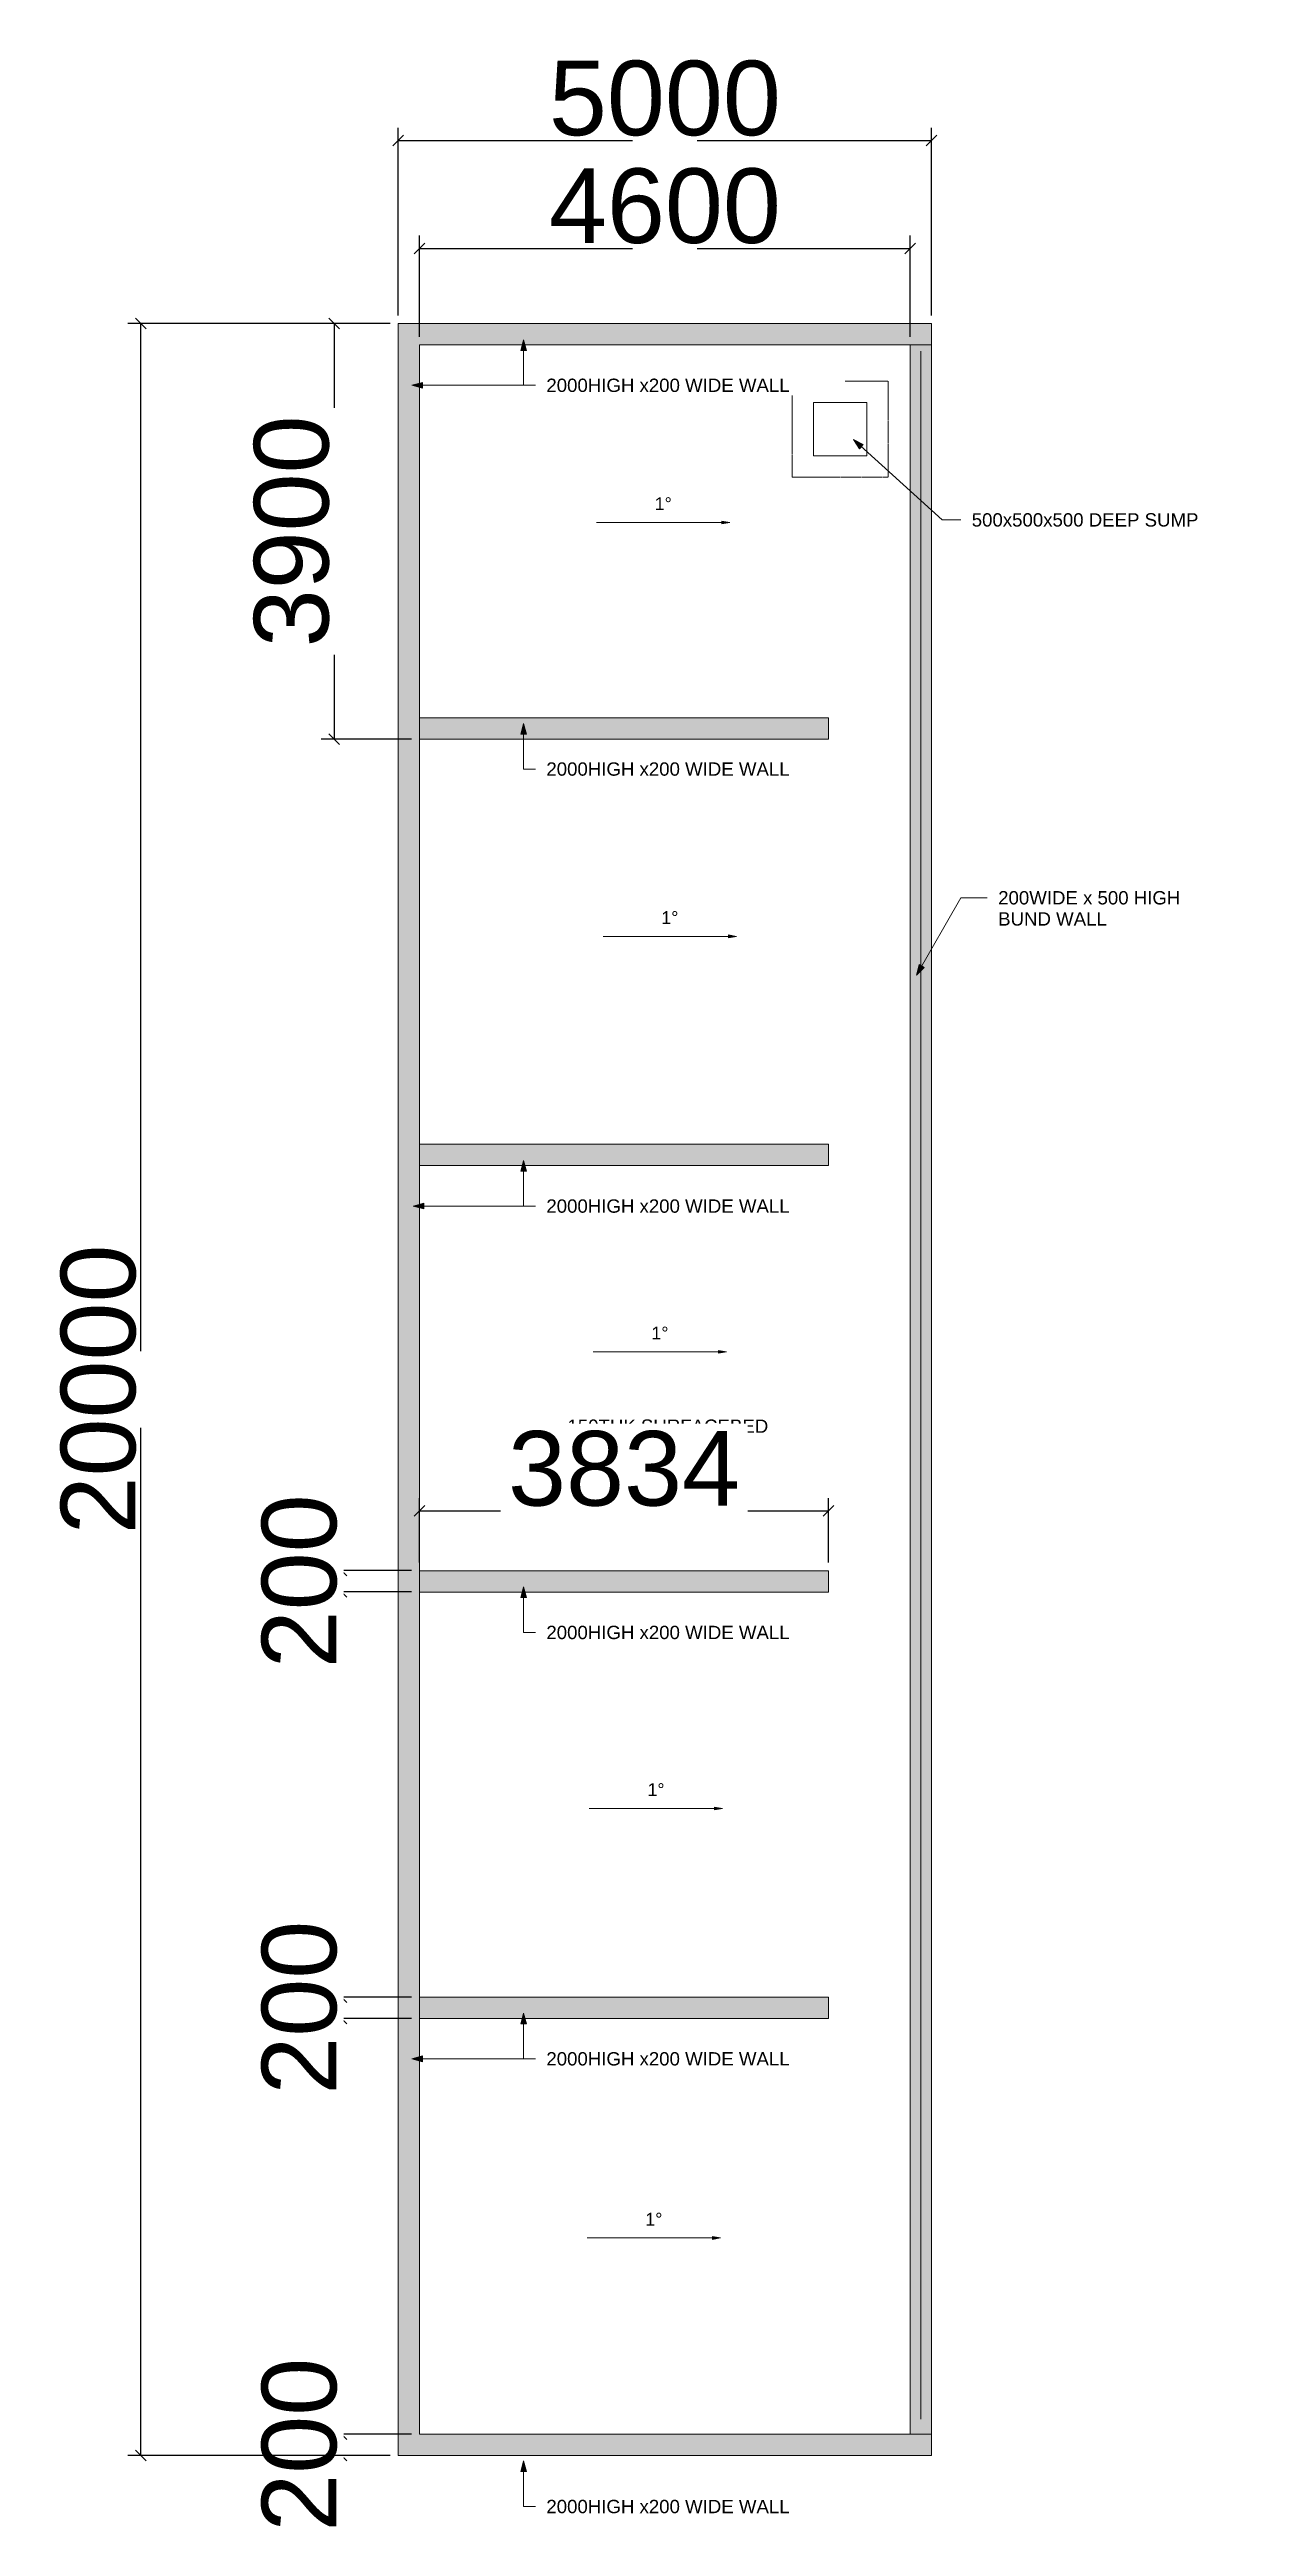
# Model space of a CAD drawing. Header units: millimetres. Extents: x 14826 to 891005, y -311366 to 56117.
# Drawn here: x 404390 to 415620, y -166564 to -143327 of the extents above; entities that cross this region are included whole.
import ezdxf

# ---------------------------------------------------------------- set-up
doc = ezdxf.new("R2010")
doc.units = ezdxf.units.MM
doc.linetypes.add('Dash', pattern=[6.35, 3.175, -3.175])
doc.linetypes.add('Hidden', pattern=[7.14375, 4.7625, -2.38125])
for name, color, linetype, lineweight in [('A-ANNO-DIMS', 7, 'Continuous', 9), ('A-DETL-HDLN', 7, 'Hidden', 9), ('A-WALL', 7, 'Continuous', 9), ('A-WALL-HDLN', 7, 'Dash', 9), ('G-ANNO-DIMS', 7, 'Continuous', 9), ('G-ANNO-TEXT', 7, 'Continuous', 9), ('S-FNDN', 7, 'Continuous', 9)]:
    doc.layers.add(name, color=color, linetype=linetype, lineweight=lineweight)
doc.styles.add('Arial_1', font='arial.ttf', dxfattribs={"height": 636.4})
doc.styles.add('Arial_3', font='arial.ttf', dxfattribs={"height": 700})
doc.styles.add('Arial_5', font='arial.ttf', dxfattribs={"height": 875})
doc.dimstyles.new('Greene_Arch_tick_-_2_5mm_Arial_1', dxfattribs={"dimscale": 304.8, "dimtxt": 127.532425, "dimasz": 0.328084, "dimexe": 0.393701, "dimexo": 0.246063, "dimgap": 0.123031, "dimtad": 1, "dimdec": 0, "dimzin": 0, "dimdsep": 46, "dimtxsty": 'Arial_3', "dimblk1": 'OBLIQUE', "dimblk2": 'OBLIQUE', "dimsah": 1, "dimcen": 0.09, "dimazin": 0, "dimtfac": 1, "dimtdec": 4, "dimtix": 1, "dimtmove": 0, "dimatfit": 3, "dimfxl": 1, "dimtvp": 1, "dimtfill": 1, "dimtolj": 1, "dimtzin": 0, "dimarcsym": 2})

msp = doc.modelspace()

# ---------------------------------------------------------------- texts
at = {"layer": 'G-ANNO-DIMS', "char_height": 120, "width": 190.9897172, "attachment_point": 1, "line_spacing_factor": 0.941778, "style": 'Arial_5', "bg_fill": 3, "box_fill_scale": 1.25, "bg_fill_color": 256, "bg_fill_true_color": 13158600, "bg_fill_transparency": 0}
for insert in [(410063.27901, -147527.49761), (410125.15237, -151410.05131), (410032.34232, -155308.07335), (409995.52383, -159591.17855), (409975.06695, -163621.18421)]:
    msp.add_mtext('1°', dxfattribs=dict(at, insert=insert))
at = {"layer": 'G-ANNO-TEXT', "insert": (409245.53406, -156179.1281), "char_height": 125, "width": 2272.7840625, "attachment_point": 1, "style": 'Arial_1', "bg_fill": 3, "box_fill_scale": 1.25, "bg_fill_color": 256, "bg_fill_true_color": 13158600, "bg_fill_transparency": 0}
msp.add_mtext('150THK SURFACEBED', dxfattribs=at)

# ---------------------------------------------------------------- blocks, each defined once
blk = doc.blocks.new('_Oblique')
at = {"color": 0, "linetype": 'ByBlock', "lineweight": -2}
blk.add_line((-0.5, -0.5), (0.5, 0.5), dxfattribs=at)
blk = doc.blocks.new('*D539')
at = {"layer": 'A-ANNO-DIMS', "color": 0, "lineweight": -2, "transparency": 16777216}
for p, q in [((407859, -146022), (407859, -145072)), ((407859, -145192), (412459, -145192)), ((412459, -146022), (412459, -145072))]:
    blk.add_line(p, q, dxfattribs=at)
at = {"layer": 'Defpoints', "color": 0, "transparency": 16777216}
for p in [(412459, -145192), (407859, -146097), (412459, -146097)]:
    blk.add_point(p, dxfattribs=at)
at = {"layer": 'A-ANNO-DIMS', "color": 0, "lineweight": -2, "transparency": 16777216, "xscale": 99.99999999999999, "yscale": 99.99999999999999, "zscale": 99.99999999999999, "rotation": 180}
blk.add_blockref('_Oblique', (407859, -145192), dxfattribs=at)
at = {"layer": 'A-ANNO-DIMS', "color": 0, "lineweight": -2, "transparency": 16777216, "xscale": 99.99999999999999, "yscale": 99.99999999999999, "zscale": 99.99999999999999}
blk.add_blockref('_Oblique', (412459, -145192), dxfattribs=at)
at = {"layer": 'A-ANNO-DIMS', "color": 0, "transparency": 16777216, "insert": (410159, -144797), "char_height": 700, "width": 461.47, "attachment_point": 5, "style": 'Arial_3', "bg_fill": 3, "box_fill_scale": 1.1, "bg_fill_color": 256, "bg_fill_true_color": 13158600, "bg_fill_transparency": 0}
blk.add_mtext('\\A1;4600', dxfattribs=at)
blk = doc.blocks.new('*D540')
at = {"layer": 'A-ANNO-DIMS', "color": 0, "lineweight": -2, "transparency": 16777216}
for p, q in [((407659, -145822), (407659, -144061)), ((412659, -145822), (412659, -144061)), ((407659, -144181), (412659, -144181))]:
    blk.add_line(p, q, dxfattribs=at)
at = {"layer": 'Defpoints', "color": 0, "transparency": 16777216}
for p in [(412659, -144181), (407659, -145897), (412659, -145897)]:
    blk.add_point(p, dxfattribs=at)
at = {"layer": 'A-ANNO-DIMS', "color": 0, "lineweight": -2, "transparency": 16777216, "xscale": 99.99999999999999, "yscale": 99.99999999999999, "zscale": 99.99999999999999, "rotation": 180}
blk.add_blockref('_Oblique', (407659, -144181), dxfattribs=at)
at = {"layer": 'A-ANNO-DIMS', "color": 0, "lineweight": -2, "transparency": 16777216, "xscale": 99.99999999999999, "yscale": 99.99999999999999, "zscale": 99.99999999999999}
blk.add_blockref('_Oblique', (412659, -144181), dxfattribs=at)
at = {"layer": 'A-ANNO-DIMS', "color": 0, "transparency": 16777216, "insert": (410159, -143786), "char_height": 700, "width": 461.47, "attachment_point": 5, "style": 'Arial_3', "bg_fill": 3, "box_fill_scale": 1.1, "bg_fill_color": 256, "bg_fill_true_color": 13158600, "bg_fill_transparency": 0}
blk.add_mtext('\\A1;5000', dxfattribs=at)
blk = doc.blocks.new('*D541')
at = {"layer": 'A-ANNO-DIMS', "color": 0, "lineweight": -2, "transparency": 16777216}
for p, q in [((407128, -157597), (407128, -157497)), ((407784, -157597), (407008, -157597)), ((407128, -157597), (407128, -157797)), ((407784, -157797), (407008, -157797)), ((407128, -157797), (407128, -157897))]:
    blk.add_line(p, q, dxfattribs=at)
at = {"layer": 'Defpoints', "color": 0, "transparency": 16777216}
for p in [(407859, -157597), (407859, -157797)]:
    blk.add_point(p, dxfattribs=at)
at = {"layer": 'A-ANNO-DIMS', "color": 0, "lineweight": -2, "transparency": 16777216, "xscale": 99.99999999999999, "yscale": 99.99999999999999, "zscale": 99.99999999999999}
for p, rotation in [((407128, -157597), 270), ((407128, -157797), 90)]:
    blk.add_blockref('_Oblique', p, dxfattribs=dict(at, rotation=rotation))
at = {"layer": 'A-ANNO-DIMS', "color": 0, "transparency": 16777216, "insert": (406734, -157697), "char_height": 700, "width": 346.1, "attachment_point": 5, "rotation": 90, "style": 'Arial_3', "bg_fill": 3, "box_fill_scale": 1.1, "bg_fill_color": 256, "bg_fill_true_color": 13158600, "bg_fill_transparency": 0}
blk.add_mtext('\\A1;200', dxfattribs=at)
at = {"layer": 'Defpoints', "color": 0, "transparency": 16777216}
blk.add_point((407128, -157797), dxfattribs=at)
blk = doc.blocks.new('*D542')
at = {"layer": 'A-ANNO-DIMS', "color": 0, "lineweight": -2, "transparency": 16777216}
for p, q in [((407784, -161597), (407008, -161597)), ((407128, -161597), (407128, -161497)), ((407128, -161597), (407128, -161797)), ((407784, -161797), (407008, -161797)), ((407128, -161797), (407128, -161897))]:
    blk.add_line(p, q, dxfattribs=at)
at = {"layer": 'Defpoints', "color": 0, "transparency": 16777216}
for p in [(407859, -161597), (407859, -161797)]:
    blk.add_point(p, dxfattribs=at)
at = {"layer": 'A-ANNO-DIMS', "color": 0, "lineweight": -2, "transparency": 16777216, "xscale": 99.99999999999999, "yscale": 99.99999999999999, "zscale": 99.99999999999999}
for p, rotation in [((407128, -161597), 270), ((407128, -161797), 90)]:
    blk.add_blockref('_Oblique', p, dxfattribs=dict(at, rotation=rotation))
at = {"layer": 'A-ANNO-DIMS', "color": 0, "transparency": 16777216, "insert": (406734, -161697), "char_height": 700, "width": 346.1, "attachment_point": 5, "rotation": 90, "style": 'Arial_3', "bg_fill": 3, "box_fill_scale": 1.1, "bg_fill_color": 256, "bg_fill_true_color": 13158600, "bg_fill_transparency": 0}
blk.add_mtext('\\A1;200', dxfattribs=at)
at = {"layer": 'Defpoints', "color": 0, "transparency": 16777216}
blk.add_point((407128, -161797), dxfattribs=at)
blk = doc.blocks.new('*D543')
at = {"layer": 'A-ANNO-DIMS', "color": 0, "lineweight": -2, "transparency": 16777216}
for p, q in [((407128, -165697), (407128, -165597)), ((407784, -165697), (407008, -165697)), ((407584, -165897), (407008, -165897)), ((407128, -165697), (407128, -165897)), ((407128, -165897), (407128, -165997))]:
    blk.add_line(p, q, dxfattribs=at)
at = {"layer": 'Defpoints', "color": 0, "transparency": 16777216}
for p in [(407659, -165897), (407859, -165697)]:
    blk.add_point(p, dxfattribs=at)
at = {"layer": 'A-ANNO-DIMS', "color": 0, "lineweight": -2, "transparency": 16777216, "xscale": 99.99999999999999, "yscale": 99.99999999999999, "zscale": 99.99999999999999}
for p, rotation in [((407128, -165697), 270), ((407128, -165897), 90)]:
    blk.add_blockref('_Oblique', p, dxfattribs=dict(at, rotation=rotation))
at = {"layer": 'A-ANNO-DIMS', "color": 0, "transparency": 16777216, "insert": (406734, -165797), "char_height": 700, "width": 346.1, "attachment_point": 5, "rotation": 90, "style": 'Arial_3', "bg_fill": 3, "box_fill_scale": 1.1, "bg_fill_color": 256, "bg_fill_true_color": 13158600, "bg_fill_transparency": 0}
blk.add_mtext('\\A1;200', dxfattribs=at)
at = {"layer": 'Defpoints', "color": 0, "transparency": 16777216}
blk.add_point((407128, -165897), dxfattribs=at)
blk = doc.blocks.new('*D544')
at = {"layer": 'A-ANNO-DIMS', "color": 0, "lineweight": -2, "transparency": 16777216}
for p, q in [((407584, -145897), (405125, -145897)), ((405245, -165897), (405245, -145897)), ((407584, -165897), (405125, -165897))]:
    blk.add_line(p, q, dxfattribs=at)
at = {"layer": 'Defpoints', "color": 0, "transparency": 16777216}
for p in [(405245, -145897), (407659, -145897), (407659, -165897)]:
    blk.add_point(p, dxfattribs=at)
at = {"layer": 'A-ANNO-DIMS', "color": 0, "lineweight": -2, "transparency": 16777216, "xscale": 99.99999999999999, "yscale": 99.99999999999999, "zscale": 99.99999999999999}
for p, rotation in [((405245, -145897), 90), ((405245, -165897), 270)]:
    blk.add_blockref('_Oblique', p, dxfattribs=dict(at, rotation=rotation))
at = {"layer": 'A-ANNO-DIMS', "color": 0, "transparency": 16777216, "insert": (404850, -155897), "char_height": 700, "width": 576.84, "attachment_point": 5, "rotation": 90, "style": 'Arial_3', "bg_fill": 3, "box_fill_scale": 1.1, "bg_fill_color": 256, "bg_fill_true_color": 13158600, "bg_fill_transparency": 0}
blk.add_mtext('\\A1;20000', dxfattribs=at)
blk = doc.blocks.new('*D545')
at = {"layer": 'A-ANNO-DIMS', "color": 0, "lineweight": -2, "transparency": 16777216}
for p, q in [((407859, -157522), (407859, -156917)), ((407859, -157037), (411693, -157037)), ((411693, -157522), (411693, -156917))]:
    blk.add_line(p, q, dxfattribs=at)
at = {"layer": 'Defpoints', "color": 0, "transparency": 16777216}
for p in [(411693, -157037), (407859, -157597), (411693, -157597)]:
    blk.add_point(p, dxfattribs=at)
at = {"layer": 'A-ANNO-DIMS', "color": 0, "lineweight": -2, "transparency": 16777216, "xscale": 99.99999999999999, "yscale": 99.99999999999999, "zscale": 99.99999999999999, "rotation": 180}
blk.add_blockref('_Oblique', (407859, -157037), dxfattribs=at)
at = {"layer": 'A-ANNO-DIMS', "color": 0, "lineweight": -2, "transparency": 16777216, "xscale": 99.99999999999999, "yscale": 99.99999999999999, "zscale": 99.99999999999999}
blk.add_blockref('_Oblique', (411693, -157037), dxfattribs=at)
at = {"layer": 'A-ANNO-DIMS', "color": 0, "transparency": 16777216, "insert": (409776, -156642), "char_height": 700, "attachment_point": 5, "style": 'Arial_3', "bg_fill": 3, "box_fill_scale": 1.1, "bg_fill_color": 256, "bg_fill_true_color": 13158600, "bg_fill_transparency": 0}
blk.add_mtext('\\A1;3834', dxfattribs=at)
blk = doc.blocks.new('*D546')
at = {"layer": 'A-ANNO-DIMS', "color": 0, "lineweight": -2, "transparency": 16777216}
for p, q in [((407584, -145897), (406937, -145897)), ((407057, -145897), (407057, -149797)), ((407784, -149797), (406937, -149797))]:
    blk.add_line(p, q, dxfattribs=at)
at = {"layer": 'Defpoints', "color": 0, "transparency": 16777216}
for p in [(407659, -145897), (407057, -149797), (407859, -149797)]:
    blk.add_point(p, dxfattribs=at)
at = {"layer": 'A-ANNO-DIMS', "color": 0, "lineweight": -2, "transparency": 16777216, "xscale": 99.99999999999999, "yscale": 99.99999999999999, "zscale": 99.99999999999999}
for p, rotation in [((407057, -145897), 90), ((407057, -149797), 270)]:
    blk.add_blockref('_Oblique', p, dxfattribs=dict(at, rotation=rotation))
at = {"layer": 'A-ANNO-DIMS', "color": 0, "transparency": 16777216, "insert": (406661, -147847), "char_height": 700, "attachment_point": 5, "rotation": 90, "style": 'Arial_3', "bg_fill": 3, "box_fill_scale": 1.1, "bg_fill_color": 256, "bg_fill_true_color": 13158600, "bg_fill_transparency": 0}
blk.add_mtext('\\A1;3900', dxfattribs=at)

# ---------------------------------------------------------------- hatches: boundary and pattern name
at = {"layer": 'A-WALL', "true_color": 0xc0c0c0}
for points in [[(407858.60216, -165697.39655), (407858.60216, -145897.39655), (407658.60216, -145897.39655), (407658.60216, -165697.39655)], [(412658.60216, -146097.39655), (412658.60216, -145897.39655), (407858.60216, -145897.39655), (407858.60216, -146097.39655)], [(412458.60216, -165697.39655), (412658.60216, -165697.39655), (412658.60216, -146097.39655), (412458.60216, -146097.39655), (412458.60216, -161097.39655)], [(411692.89598, -149797.39655), (411692.89598, -149597.39655), (407858.60216, -149597.39655), (407858.60216, -149797.39655), (411558.60216, -149797.39655)], [(411692.89598, -153797.39655), (411692.89598, -153597.39655), (407858.60216, -153597.39655), (407858.60216, -153797.39655)], [(411692.89598, -157797.39655), (411692.89598, -157597.39655), (407858.60216, -157597.39655), (407858.60216, -157797.39655)], [(411692.89598, -161797.39655), (411692.89598, -161597.39655), (407858.60216, -161597.39655), (407858.60216, -161797.39655)], [(412658.60216, -165897.39655), (412658.60216, -165697.39655), (407658.60216, -165697.39655), (407658.60216, -165897.39655)]]:
    msp.add_hatch(color=9, dxfattribs=at).paths.add_polyline_path(points)
at = {"layer": 'G-ANNO-DIMS'}
for points in [[(410767.85806, -147763.93584), (410692.85806, -147750.71132), (410692.85806, -147777.16036)], [(410829.73142, -151646.48954), (410754.73142, -151633.26501), (410754.73142, -151659.71406)], [(410736.92137, -155544.51158), (410661.92137, -155531.28705), (410661.92137, -155557.7361)], [(410700.10288, -159827.61678), (410625.10288, -159814.39226), (410625.10288, -159840.8413)], [(410679.646, -163857.62244), (410604.646, -163844.39792), (410604.646, -163870.84697)]]:
    msp.add_hatch(color=256, dxfattribs=at).paths.add_polyline_path(points)
at = {"layer": 'G-ANNO-TEXT'}
for points in [[(407787.94527, -146476.81596), (407887.94527, -146503.61088), (407887.94527, -146450.02104)], [(411926.21274, -146985.64836), (411982.26286, -147072.6906), (412018.27469, -147033.0041)], [(408834.19018, -149649.64716), (408807.39526, -149749.64716), (408860.9851, -149749.64716)], [(412516.41801, -152011.53084), (412589.46448, -151938.1675), (412542.99644, -151911.47309)], [(408834.19018, -153749.64716), (408807.39526, -153849.64716), (408860.9851, -153849.64716)], [(407798.11595, -154176.81596), (407898.11595, -154203.61088), (407898.11595, -154150.02104)], [(408834.19018, -157749.64716), (408807.39526, -157849.64716), (408860.9851, -157849.64716)], [(408834.19018, -161749.64716), (408807.39526, -161849.64716), (408860.9851, -161849.64716)], [(408834.19018, -165949.64716), (408807.39526, -166049.64716), (408860.9851, -166049.64716)]]:
    msp.add_hatch(color=256, dxfattribs=at).paths.add_polyline_path(points)

# ---------------------------------------------------------------- linework, layer by layer
at = {"layer": 'A-DETL-HDLN'}
msp.add_line((412558.60216, -146157.39655), (412558.60216, -165557.39655), dxfattribs=at)
at = {"layer": 'A-WALL'}
for p, q in [((407658.60216, -165897.39655), (407658.60216, -145897.39655)), ((407658.60216, -145897.39655), (412658.60216, -145897.39655)), ((412658.60216, -145897.39655), (412658.60216, -165897.39655)), ((407858.60216, -146097.39655), (407858.60216, -165697.39655)), ((412658.60216, -146097.39655), (407858.60216, -146097.39655)), ((412458.60216, -165697.39655), (412458.60216, -146097.39655)), ((407858.60216, -149597.39655), (411692.89598, -149597.39655)), ((411692.89598, -149597.39655), (411692.89598, -149797.39655)), ((411692.89598, -149797.39655), (407858.60216, -149797.39655)), ((407858.60216, -153597.39655), (411692.89598, -153597.39655)), ((411692.89598, -153797.39655), (407858.60216, -153797.39655)), ((411692.89598, -153597.39655), (411692.89598, -153797.39655)), ((407858.60216, -157597.39655), (411692.89598, -157597.39655)), ((411692.89598, -157597.39655), (411692.89598, -157797.39655)), ((411692.89598, -157797.39655), (407858.60216, -157797.39655)), ((407858.60216, -161597.39655), (411692.89598, -161597.39655)), ((411692.89598, -161597.39655), (411692.89598, -161797.39655)), ((411692.89598, -161797.39655), (407858.60216, -161797.39655)), ((412658.60216, -165897.39655), (407658.60216, -165897.39655)), ((407858.60216, -165697.39655), (412658.60216, -165697.39655))]:
    msp.add_line(p, q, dxfattribs=at)
at = {"layer": 'A-WALL-HDLN'}
for p, q in [((411351.26448, -146437.08597), (412251.26448, -146437.08597)), ((411351.26448, -147337.08597), (411351.26448, -146437.08597)), ((412251.26448, -146437.08597), (412251.26448, -147337.08597)), ((412251.26448, -147337.08597), (411351.26448, -147337.08597))]:
    msp.add_line(p, q, dxfattribs=at)
at = {"layer": 'G-ANNO-DIMS'}
for p, q in [((410767.85806, -147763.93584), (410692.85806, -147750.71132)), ((410692.85806, -147750.71132), (410692.85806, -147777.16036)), ((410692.85806, -147777.16036), (410767.85806, -147763.93584)), ((410829.73142, -151646.48954), (410754.73142, -151633.26501)), ((410754.73142, -151633.26501), (410754.73142, -151659.71406)), ((410754.73142, -151659.71406), (410829.73142, -151646.48954)), ((410736.92137, -155544.51158), (410661.92137, -155531.28705)), ((410661.92137, -155531.28705), (410661.92137, -155557.7361)), ((410661.92137, -155557.7361), (410736.92137, -155544.51158)), ((410700.10288, -159827.61678), (410625.10288, -159814.39226)), ((410625.10288, -159814.39226), (410625.10288, -159840.8413)), ((410625.10288, -159840.8413), (410700.10288, -159827.61678)), ((410679.646, -163857.62244), (410604.646, -163844.39792)), ((410604.646, -163844.39792), (410604.646, -163870.84697)), ((410604.646, -163870.84697), (410679.646, -163857.62244))]:
    msp.add_line(p, q, dxfattribs=at)
at = {"layer": 'G-ANNO-TEXT'}
for p, q in [((407887.94527, -146450.02104), (407787.94527, -146476.81596)), ((407787.94527, -146476.81596), (407887.94527, -146503.61088)), ((407787.94527, -146476.81596), (408946.06773, -146476.81596)), ((407887.94527, -146503.61088), (407887.94527, -146450.02104)), ((408834.19018, -146476.81596), (408946.06773, -146476.81596)), ((411926.21274, -146985.64836), (411982.26286, -147072.6906)), ((412018.27469, -147033.0041), (411926.21274, -146985.64836)), ((411926.21274, -146985.64836), (412756.78669, -147739.31731)), ((411982.26286, -147072.6906), (412018.27469, -147033.0041)), ((412756.78669, -147739.31731), (412933.66818, -147739.31731)), ((408834.19018, -149649.64716), (408807.39526, -149749.64716)), ((408807.39526, -149749.64716), (408860.9851, -149749.64716)), ((408860.9851, -149749.64716), (408834.19018, -149649.64716)), ((408834.19018, -149649.64716), (408834.19018, -150076.81596)), ((408834.19018, -150076.81596), (408946.06773, -150076.81596)), ((412516.41801, -152011.53084), (412934.06323, -151284.5188)), ((412934.06323, -151284.5188), (413181.55669, -151284.5188)), ((412542.99644, -151911.47309), (412516.41801, -152011.53084)), ((412516.41801, -152011.53084), (412589.46448, -151938.1675)), ((412589.46448, -151938.1675), (412542.99644, -151911.47309)), ((408834.19018, -153749.64716), (408807.39526, -153849.64716)), ((408860.9851, -153849.64716), (408834.19018, -153749.64716)), ((408834.19018, -153749.64716), (408834.19018, -154176.81596)), ((408807.39526, -153849.64716), (408860.9851, -153849.64716)), ((407898.11595, -154150.02104), (407798.11595, -154176.81596)), ((407798.11595, -154176.81596), (407898.11595, -154203.61088)), ((407798.11595, -154176.81596), (408946.06773, -154176.81596)), ((407898.11595, -154203.61088), (407898.11595, -154150.02104)), ((408834.19018, -154176.81596), (408946.06773, -154176.81596)), ((408834.19018, -157749.64716), (408807.39526, -157849.64716)), ((408860.9851, -157849.64716), (408834.19018, -157749.64716)), ((408834.19018, -157749.64716), (408834.19018, -158176.81596)), ((408807.39526, -157849.64716), (408860.9851, -157849.64716)), ((408834.19018, -158176.81596), (408946.06773, -158176.81596)), ((408834.19018, -161749.64716), (408807.39526, -161849.64716)), ((408807.39526, -161849.64716), (408860.9851, -161849.64716)), ((408860.9851, -161849.64716), (408834.19018, -161749.64716)), ((408834.19018, -161749.64716), (408834.19018, -162176.81596)), ((408834.19018, -162176.81596), (408946.06773, -162176.81596)), ((408834.19018, -165949.64716), (408807.39526, -166049.64716)), ((408807.39526, -166049.64716), (408860.9851, -166049.64716)), ((408860.9851, -166049.64716), (408834.19018, -165949.64716)), ((408834.19018, -165949.64716), (408834.19018, -166376.81596)), ((408834.19018, -166376.81596), (408946.06773, -166376.81596))]:
    msp.add_line(p, q, dxfattribs=at)
at = {"layer": 'S-FNDN'}
for p, q in [((411551.26448, -147137.08597), (411551.26448, -146637.08597)), ((411551.26448, -146637.08597), (412051.26448, -146637.08597)), ((412051.26448, -146637.08597), (412051.26448, -147137.08597)), ((412051.26448, -147137.08597), (411551.26448, -147137.08597))]:
    msp.add_line(p, q, dxfattribs=at)

msp.set_redraw_order([(e.dxf.handle, doc.entitydb.next_handle()) for e in msp.query("TEXT MTEXT ATTDEF DIMENSION ARC_DIMENSION")])  # texts and dimensions are drawn at this point

# ---------------------------------------------------------------- next in the draw order: linework, layer by layer
at = {"layer": 'G-ANNO-DIMS'}
for p, q in [((409517.85806, -147763.93584), (410767.85806, -147763.93584)), ((409579.73142, -151646.48954), (410829.73142, -151646.48954)), ((409486.92137, -155544.51158), (410736.92137, -155544.51158)), ((409450.10288, -159827.61678), (410700.10288, -159827.61678)), ((409429.646, -163857.62244), (410679.646, -163857.62244))]:
    msp.add_line(p, q, dxfattribs=at)

# ---------------------------------------------------------------- next in the draw order: texts
at = {"layer": 'G-ANNO-TEXT', "char_height": 125, "attachment_point": 1, "style": 'Arial_1', "bg_fill": 3, "box_fill_scale": 1.25, "bg_fill_color": 256, "bg_fill_true_color": 13158600, "bg_fill_transparency": 0}
for s, insert, width in [('2000HIGH x200 WIDE WALL', (409047.66773, -146414.31596), 2769.8303125), ('500x500x500 DEEP SUMP', (413035.26818, -147676.81731), 2553.3746875), ('2000HIGH x200 WIDE WALL', (409047.66773, -150014.31596), 2769.8303125), ('200WIDE x 500 HIGH ', (413283.15669, -151222.0188), 2132.48875), ('2000HIGH x200 WIDE WALL', (409047.66773, -154114.31596), 2769.8303125), ('2000HIGH x200 WIDE WALL', (409047.66773, -158114.31596), 2769.8303125), ('2000HIGH x200 WIDE WALL', (409047.66773, -166314.31596), 2769.8303125)]:
    msp.add_mtext(s, dxfattribs=dict(at, insert=insert, width=width))

# ---------------------------------------------------------------- next in the draw order: dimensions: what is measured, and where the dimension line sits
at = {"layer": 'A-ANNO-DIMS'}
dim = msp.add_linear_dim(base=(412458.60216, -145192.01807), p1=(407858.60216, -146097.39655), p2=(412458.60216, -146097.39655), dimstyle='Greene_Arch_tick_-_2_5mm_Arial_1', override={"dimpost": '<>', "dimfxl": 4600}, dxfattribs=at)
dim.commit()
dim.dimension.update_dxf_attribs({"geometry": '*D539', "text_midpoint": (410158.60216, -144797.11698)})
for base, p1, p2, override, picture, middle in [((407128.48735, -157797.39655), (407858.60216, -157597.39655), (407858.60216, -157797.39655), {"dimpost": '<>', "dimfxl": 200}, '*D541', (406733.58625, -157697.39655)), ((407128.48735, -161797.39655), (407858.60216, -161597.39655), (407858.60216, -161797.39655), {"dimpost": '<>', "dimfxl": 200}, '*D542', (406733.58625, -161697.39655)), ((407128.48735, -165897.39655), (407858.60216, -165697.39655), (407658.60216, -165897.39655), {"dimpost": '<>', "dimfxl": 282.842712}, '*D543', (406733.58625, -165797.39655))]:
    dim = msp.add_linear_dim(base=base, p1=p1, p2=p2, angle=90, dimstyle='Greene_Arch_tick_-_2_5mm_Arial_1', override=override, dxfattribs=at)
    dim.commit()
    dim.dimension.update_dxf_attribs({"geometry": picture, "text_midpoint": middle})

# ---------------------------------------------------------------- next in the draw order: hatches: boundary and pattern name
at = {"layer": 'G-ANNO-TEXT'}
for points in [[(408834.19018, -146049.64716), (408807.39526, -146149.64716), (408860.9851, -146149.64716)], [(407787.94527, -162176.81596), (407887.94527, -162203.61088), (407887.94527, -162150.02104)]]:
    msp.add_hatch(color=256, dxfattribs=at).paths.add_polyline_path(points)

# ---------------------------------------------------------------- next in the draw order: linework, layer by layer
for p, q in [((408834.19018, -146049.64716), (408807.39526, -146149.64716)), ((408807.39526, -146149.64716), (408860.9851, -146149.64716)), ((408860.9851, -146149.64716), (408834.19018, -146049.64716)), ((408834.19018, -146049.64716), (408834.19018, -146476.81596)), ((407887.94527, -162150.02104), (407787.94527, -162176.81596)), ((407787.94527, -162176.81596), (407887.94527, -162203.61088)), ((407787.94527, -162176.81596), (408946.06773, -162176.81596)), ((407887.94527, -162203.61088), (407887.94527, -162150.02104))]:
    msp.add_line(p, q, dxfattribs=at)

# ---------------------------------------------------------------- next in the draw order: texts
at = {"layer": 'G-ANNO-TEXT', "insert": (413283.15669, -151420.4563), "char_height": 125, "width": 1238.6071875, "attachment_point": 1, "style": 'Arial_1', "bg_fill": 3, "box_fill_scale": 1.25, "bg_fill_color": 256, "bg_fill_true_color": 13158600, "bg_fill_transparency": 0}
msp.add_mtext('BUND WALL', dxfattribs=at)

# ---------------------------------------------------------------- next in the draw order: dimensions: what is measured, and where the dimension line sits
at = {"layer": 'A-ANNO-DIMS'}
for base, p1, p2, override, picture, middle in [((412658.60216, -144181.13616), (407658.60216, -145897.39655), (412658.60216, -145897.39655), {"dimpost": '<>', "dimfxl": 5000}, '*D540', (410158.60216, -143786.23507)), ((411692.89598, -157036.89681), (407858.60216, -157597.39655), (411692.89598, -157597.39655), {"dimpost": '<>', "dimfxl": 20000}, '*D545', (409775.74907, -156641.75697))]:
    dim = msp.add_linear_dim(base=base, p1=p1, p2=p2, dimstyle='Greene_Arch_tick_-_2_5mm_Arial_1', override=override, dxfattribs=at)
    dim.commit()
    dim.dimension.update_dxf_attribs({"geometry": picture, "text_midpoint": middle})

# ---------------------------------------------------------------- next in the draw order: texts
at = {"layer": 'G-ANNO-TEXT', "insert": (409047.66773, -162114.31596), "char_height": 125, "width": 2769.8303125, "attachment_point": 1, "style": 'Arial_1', "bg_fill": 3, "box_fill_scale": 1.25, "bg_fill_color": 256, "bg_fill_true_color": 13158600, "bg_fill_transparency": 0}
msp.add_mtext('2000HIGH x200 WIDE WALL', dxfattribs=at)

# ---------------------------------------------------------------- next in the draw order: dimensions: what is measured, and where the dimension line sits
at = {"layer": 'A-ANNO-DIMS'}
dim = msp.add_linear_dim(base=(405244.71738, -145897.39655), p1=(407658.60216, -165897.39655), p2=(407658.60216, -145897.39655), angle=90, dimstyle='Greene_Arch_tick_-_2_5mm_Arial_1', override={"dimpost": '<>', "dimfxl": 20000}, dxfattribs=at)
dim.commit()
dim.dimension.update_dxf_attribs({"geometry": '*D544', "text_midpoint": (404849.81629, -155897.39655)})

# ---------------------------------------------------------------- next in the draw order: dimensions: what is measured, and where the dimension line sits
dim = msp.add_linear_dim(base=(407056.62774, -149797.39655), p1=(407658.60216, -145897.39655), p2=(407858.60216, -149797.39655), angle=90, dimstyle='Greene_Arch_tick_-_2_5mm_Arial_1', override={"dimpost": '<>', "dimfxl": 20000}, dxfattribs=at)
dim.commit()
dim.dimension.update_dxf_attribs({"geometry": '*D546', "text_midpoint": (406661.4879, -147847.39655)})

doc.saveas('drawing.dxf')
